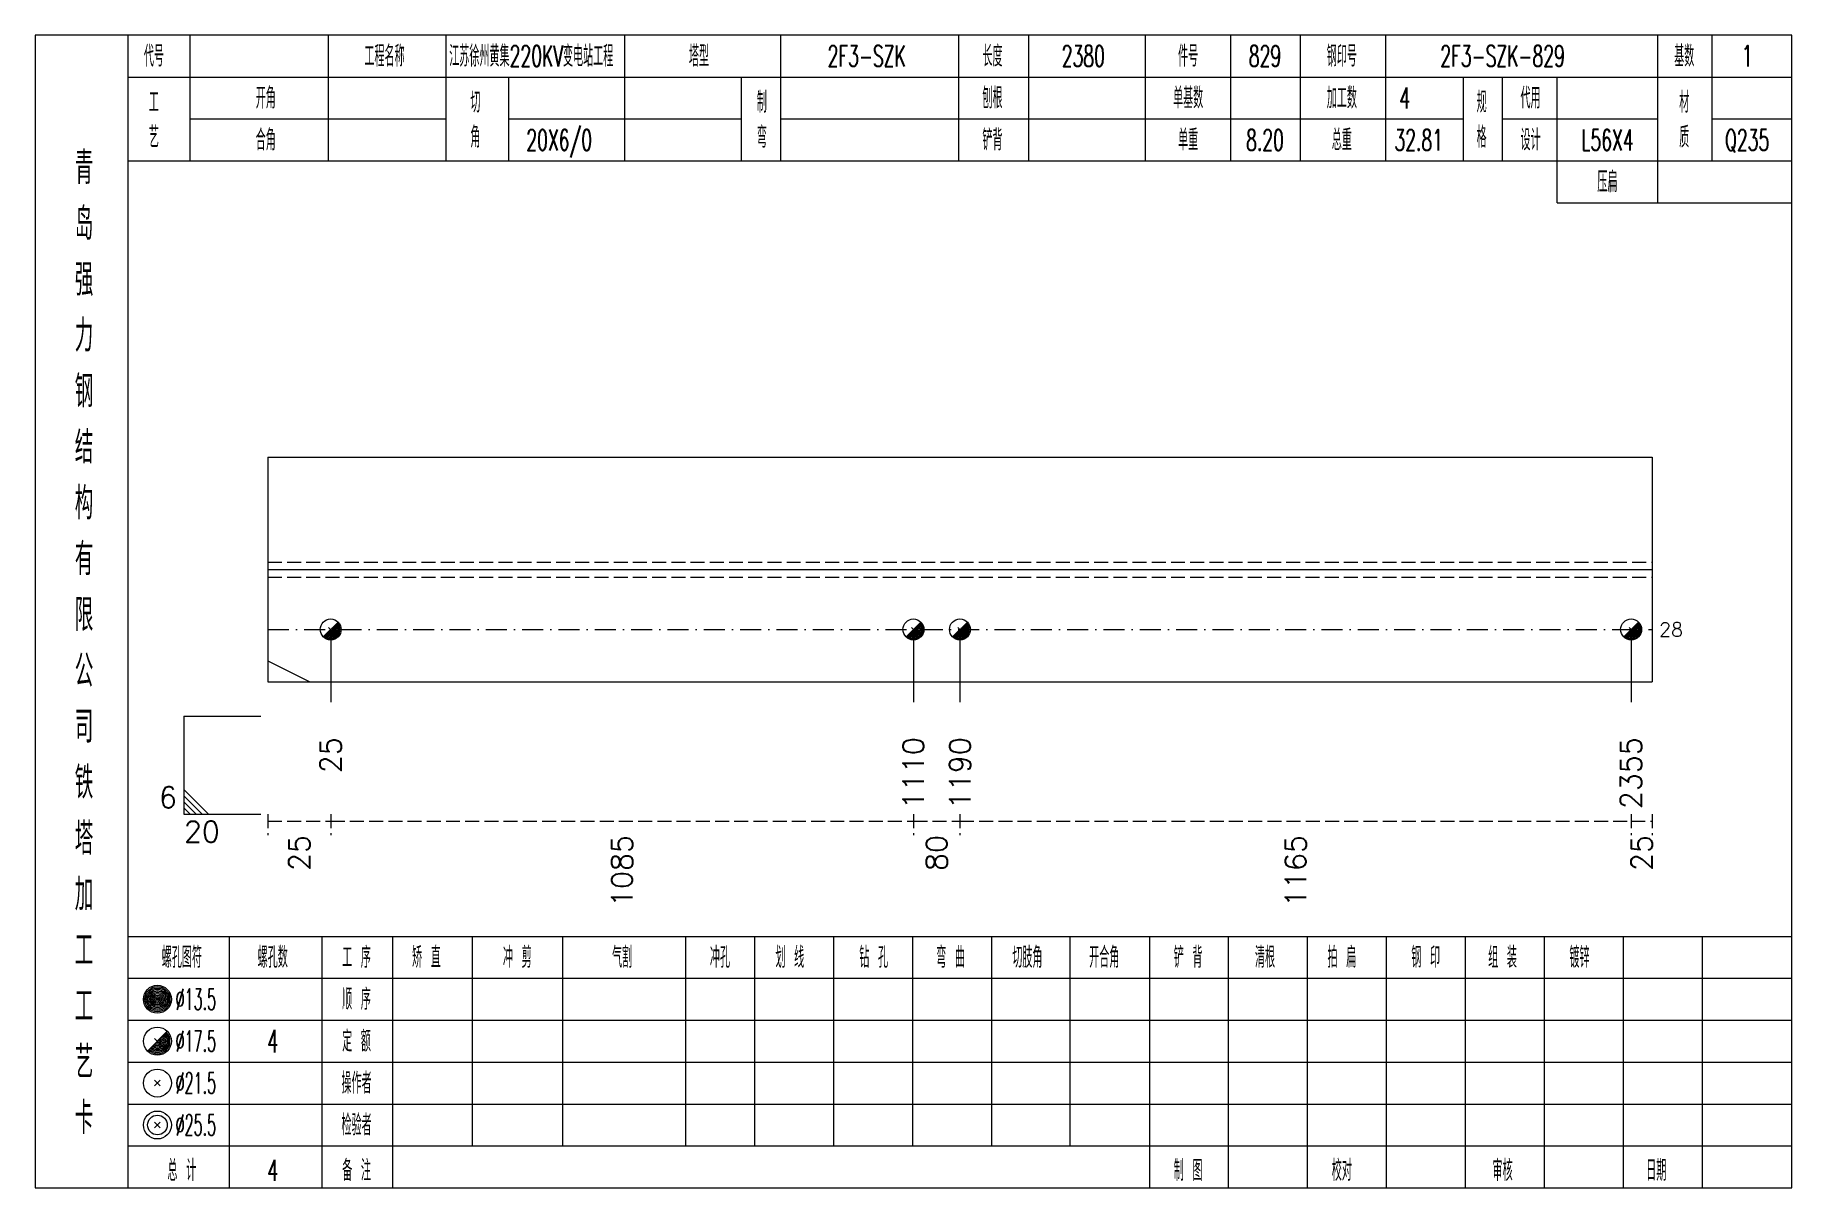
# Model space of a CAD drawing. Extents: x 0 to 4623, y -1159 to 4890.
# Drawn here: x 934.2 to 1185.6, y 1125 to 1290 of the extents above; entities that cross this region are included whole.
import ezdxf
from ezdxf.enums import TextEntityAlignment as Align

# ---------------------------------------------------------------- set-up
doc = ezdxf.new("R2010")
doc.units = 0
doc.header["$MEASUREMENT"] = 0
doc.linetypes.add('一点画线', pattern=[5.2, 3, -1, 0.2, -1])
doc.linetypes.add('虚线', pattern=[2.75, 2, -0.75])
doc.layers.get('0').update_dxf_attribs({"linetype": 'CONTINUOUS', "lineweight": 25})
for name, color, linetype, lineweight in [('1', 7, 'CONTINUOUS', 25), ('4', 7, 'CONTINUOUS', 25), ('5', 7, 'CONTINUOUS', 25)]:
    doc.layers.add(name, color=color, linetype=linetype, lineweight=lineweight)
doc.styles.get("Standard").update_dxf_attribs({"font": 'simplex.shx', "width": 0.7, "height": 3, "bigfont": 'gbhzfs.shx'})

msp = doc.modelspace()

# ---------------------------------------------------------------- texts
at = {"color": 7, "linetype": 'Continuous', "lineweight": 13}
msp.add_text('28', height=2, dxfattribs=at).set_placement((1166.6, 1204.929), align=Align.MIDDLE_LEFT)
msp.add_text('6', height=3, dxfattribs=at).set_placement((954.5, 1178.5), align=Align.BOTTOM_RIGHT)
msp.add_text('20', height=3, dxfattribs=at).set_placement((955.5, 1177.5), align=Align.TOP_LEFT)
at = {"color": 8, "linetype": 'Continuous', "lineweight": 9}
for s, p in [('25', (972, 1175.5)), ('1085', (1018.196, 1175.5)), ('80', (1063.221, 1175.5)), ('1165', (1114.575, 1175.5)), ('25', (1164.1, 1175.5))]:
    msp.add_text(s, height=3, rotation=90, dxfattribs=at).set_placement(p, align=Align.MIDDLE_RIGHT)
at = {"layer": '1', "color": 7, "linetype": 'Continuous', "lineweight": 13}
for s, p in [('25', (976.5, 1189.5)), ('1110', (1059.891, 1189.5)), ('1190', (1066.55, 1189.5)), ('2355', (1162.6, 1189.5))]:
    msp.add_text(s, height=3, rotation=90, dxfattribs=at).set_placement(p, align=Align.MIDDLE_RIGHT)
at = {"layer": '4', "color": 1, "linetype": 'Continuous', "lineweight": 13}
for s, height, width, p in [('代号', 3, 0.6, (951.2, 1287)), ('工程名称', 3, 0.6, (984.2, 1287)), ('江苏徐州黄集220KV变电站工程', 3, 0.6, (1005.2, 1287)), ('塔型', 3, 0.6, (1029.2, 1287)), ('2F3-SZK', 3, 0.6, (1053.2, 1287)), ('长度', 3, 0.6, (1071.2, 1287)), ('2380', 3, 0.6, (1084.2, 1287)), ('件号', 3, 0.6, (1099.2, 1287)), ('829', 3, 0.6, (1110.2, 1287)), ('钢印号', 3, 0.6, (1121.2, 1287)), ('2F3-SZK-829', 3, 0.6, (1144.2, 1287)), ('基数', 3, 0.6, (1170.2, 1287)), ('1', 3, 0.6, (1179.2, 1287)), ('开角', 3, 0.6, (967.2, 1281)), ('制', 3, 0.6, (1038.2, 1280.4)), ('刨根', 3, 0.6, (1071.2, 1281)), ('单基数', 3, 0.6, (1099.2, 1281)), ('加工数', 3, 0.6, (1121.2, 1281)), ('4', 3, 0.6, (1130.2, 1281)), ('规', 3, 0.6, (1141.2, 1280.4)), ('代用', 3, 0.6, (1148.2, 1281)), ('材', 3, 0.6, (1170.2, 1280.4)), ('工', 3, 0.6, (951.2, 1280.4)), ('切', 3, 0.6, (997.2, 1280.4)), ('艺', 3, 0.6, (951.2, 1275.4)), ('角', 3, 0.6, (997.2, 1275.4)), ('弯', 3, 0.6, (1038.2, 1275.4)), ('格', 3, 0.6, (1141.2, 1275.4)), ('质', 3, 0.6, (1170.2, 1275.4)), ('合角', 3, 0.6, (967.2, 1275)), ('20X6/0', 3, 0.6, (1009.2, 1275)), ('铲背', 3, 0.6, (1071.2, 1275)), ('单重', 3, 0.6, (1099.2, 1275)), ('8.20', 3, 0.6, (1110.2, 1275)), ('总重', 3, 0.6, (1121.2, 1275)), ('32.81', 3, 0.6, (1132.2, 1275)), ('设计', 3, 0.6, (1148.2, 1275)), ('L56X4', 3, 0.6, (1159.2, 1275)), ('Q235', 3, 0.6, (1179.2, 1275)), ('青', 4.6, 0.8, (941.2, 1271)), ('压扁', 3, 0.6, (1159.2, 1269)), ('岛', 4.6, 0.8, (941.2, 1263)), ('强', 4.6, 0.8, (941.2, 1255)), ('力', 4.6, 0.8, (941.2, 1247)), ('钢', 4.6, 0.8, (941.2, 1239)), ('结', 4.6, 0.8, (941.2, 1231)), ('构', 4.6, 0.8, (941.2, 1223)), ('有', 4.6, 0.8, (941.2, 1215)), ('限', 4.6, 0.8, (941.2, 1207)), ('公', 4.6, 0.8, (941.2, 1199)), ('司', 4.6, 0.8, (941.2, 1191)), ('铁', 4.6, 0.8, (941.2, 1183)), ('塔', 4.6, 0.8, (941.2, 1175)), ('加', 4.6, 0.8, (941.2, 1167)), ('工', 4.6, 0.8, (941.2, 1159)), ('螺孔图符', 3, 0.6, (955.2, 1158)), ('螺孔数', 3, 0.6, (968.2, 1158)), ('工 序', 3, 0.6, (980.2, 1158)), ('矫 直', 3, 0.6, (990.2, 1158)), ('冲 剪', 3, 0.6, (1003.2, 1158)), ('气割', 3, 0.6, (1018.2, 1158)), ('冲孔', 3, 0.6, (1032.2, 1158)), ('划 线', 3, 0.6, (1042.2, 1158)), ('钻 孔', 3, 0.6, (1054.2, 1158)), ('弯 曲', 3, 0.6, (1065.2, 1158)), ('切肢角', 3, 0.6, (1076.2, 1158)), ('开合角', 3, 0.6, (1087.2, 1158)), ('铲 背', 3, 0.6, (1099.2, 1158)), ('清根', 3, 0.6, (1110.2, 1158)), ('拍 扁', 3, 0.6, (1121.2, 1158)), ('钢 印', 3, 0.6, (1133.2, 1158)), ('组 装', 3, 0.6, (1144.2, 1158)), ('镀锌', 3, 0.6, (1155.2, 1158)), ('工', 4.6, 0.8, (941.2, 1151)), ('%%C13.5', 3, 0.5, (957.2, 1152)), ('顺 序', 3, 0.6, (980.2, 1152)), ('%%C17.5', 3, 0.5, (957.2, 1146)), ('4', 3.2, 0.6, (968.2, 1146)), ('定 额', 3, 0.6, (980.2, 1146)), ('艺', 4.6, 0.8, (941.2, 1143)), ('%%C21.5', 3, 0.5, (957.2, 1140)), ('操作者', 3, 0.6, (980.2, 1140)), ('卡', 4.6, 0.8, (941.2, 1135)), ('%%C25.5', 3, 0.5, (957.2, 1134)), ('检验者', 3, 0.6, (980.2, 1134)), ('总 计', 3, 0.6, (955.2, 1127.5)), ('4', 3, 0.6, (968.2, 1127.5)), ('备 注', 3, 0.6, (980.2, 1127.5)), ('制 图', 3, 0.6, (1099.2, 1127.5)), ('校对', 3, 0.6, (1121.2, 1127.5)), ('审核', 3, 0.6, (1144.2, 1127.5)), ('日期', 3, 0.6, (1166.2, 1127.5))]:
    msp.add_text(s, height=height, dxfattribs=dict(at, width=width)).set_placement(p, align=Align.MIDDLE_CENTER)

# ---------------------------------------------------------------- blocks, each defined once
blk = doc.blocks.new('孔17.5')
at = {"layer": '5', "color": 7, "linetype": 'Continuous', "lineweight": 13}
for p, q in [((-0.707, -0.707), (0.707, 0.707)), ((-0.2, 0.2), (0.2, -0.2))]:
    blk.add_line(p, q, dxfattribs=at)
blk.add_circle((0, 0), 1, dxfattribs=at)
for radius in [0.9, 0.8, 0.7, 0.6, 0.5, 0.4, 0.3, 0.2, 0.1]:
    blk.add_arc((0, 0), radius, 225, 45, dxfattribs=at)

# ---------------------------------------------------------------- linework, layer by layer
at = {"color": 7, "linetype": 'Continuous', "lineweight": 18}
for p, q in [((967.5, 1229.571), (967.5, 1197.429)), ((967.5, 1229.571), (1165.6, 1229.571)), ((1165.6, 1229.571), (1165.6, 1197.429)), ((967.5, 1213.5), (1165.6, 1213.5))]:
    msp.add_line(p, q, dxfattribs=at)
at = {"color": 1, "linetype": '虚线', "lineweight": 18}
for p, q in [((967.5, 1214.571), (1165.6, 1214.571)), ((967.5, 1212.429), (1165.6, 1212.429))]:
    msp.add_line(p, q, dxfattribs=at)
at = {"color": 3, "linetype": '一点画线', "lineweight": 13}
msp.add_line((967.5, 1204.929), (1165.6, 1204.929), dxfattribs=at)
at = {"color": 7, "linetype": 'Continuous', "lineweight": 13}
for p, q in [((976.5, 1204.929), (976.5, 1194.5)), ((1059.891, 1204.929), (1059.891, 1194.5)), ((1066.55, 1204.929), (1066.55, 1194.5)), ((1162.6, 1204.929), (1162.6, 1194.5)), ((967.5, 1200.429), (973.5, 1197.429)), ((955.5, 1192.5), (966.5, 1192.5)), ((955.5, 1192.5), (955.5, 1178.5)), ((959, 1178.5), (955.5, 1182)), ((958.125, 1178.5), (955.5, 1181.125)), ((957.25, 1178.5), (955.5, 1180.25)), ((956.375, 1178.5), (955.5, 1179.375)), ((955.5, 1178.5), (966.5, 1178.5))]:
    msp.add_line(p, q, dxfattribs=at)
at = {"color": 8, "linetype": '虚线', "lineweight": 9}
for p, q in [((967.5, 1178.5), (967.5, 1175.5)), ((967.5, 1177.5), (976.5, 1177.5)), ((976.5, 1178.5), (976.5, 1175.5)), ((976.5, 1178.5), (976.5, 1175.5)), ((976.5, 1177.5), (1059.891, 1177.5)), ((1059.891, 1178.5), (1059.891, 1175.5)), ((1059.891, 1178.5), (1059.891, 1175.5)), ((1059.891, 1177.5), (1066.55, 1177.5)), ((1066.55, 1178.5), (1066.55, 1175.5)), ((1066.55, 1178.5), (1066.55, 1175.5)), ((1066.55, 1177.5), (1162.6, 1177.5)), ((1162.6, 1178.5), (1162.6, 1175.5)), ((1162.6, 1178.5), (1162.6, 1175.5)), ((1162.6, 1177.5), (1165.6, 1177.5)), ((1165.6, 1178.5), (1165.6, 1175.5))]:
    msp.add_line(p, q, dxfattribs=at)
at = {"layer": '1', "color": 7, "linetype": 'Continuous', "lineweight": 18}
msp.add_line((967.5, 1197.429), (1165.6, 1197.429), dxfattribs=at)
at = {"layer": '4', "color": 1, "linetype": 'Continuous', "lineweight": 18}
for p, q in [((947.5, 1125), (947.5, 1290)), ((956.4, 1272), (956.4, 1290)), ((976.2, 1272), (976.2, 1290)), ((993, 1272), (993, 1290)), ((1018.6, 1272), (1018.6, 1290)), ((1040.9, 1272), (1040.9, 1290)), ((1066.4, 1272), (1066.4, 1290)), ((1076.4, 1272), (1076.4, 1290)), ((1093.1, 1272), (1093.1, 1290)), ((1105.3, 1272), (1105.3, 1290)), ((1115.3, 1272), (1115.3, 1290)), ((1127.5, 1272), (1127.5, 1290)), ((1166.4, 1266), (1166.4, 1290)), ((1174.2, 1272), (1174.2, 1290)), ((947.5, 1284), (1185.6, 1284)), ((1002, 1272), (1002, 1284)), ((1035.3, 1272), (1035.3, 1284)), ((1138.6, 1272), (1138.6, 1284)), ((1144.2, 1272), (1144.2, 1284)), ((1152, 1266), (1152, 1284)), ((956.4, 1278), (993, 1278)), ((1002, 1278), (1035.3, 1278)), ((1040.9, 1278), (1138.6, 1278)), ((1144.2, 1278), (1166.4, 1278)), ((1174.2, 1278), (1185.6, 1278)), ((947.5, 1272), (1185.6, 1272)), ((1152, 1266), (1185.6, 1266)), ((947.5, 1161), (1185.6, 1161)), ((962, 1125), (962, 1161)), ((975.3, 1125), (975.3, 1161)), ((985.4, 1125), (985.4, 1161)), ((996.8, 1131), (996.8, 1161)), ((1009.7, 1131), (1009.7, 1161)), ((1027.3, 1131), (1027.3, 1161)), ((1037.2, 1131), (1037.2, 1161)), ((1048.5, 1131), (1048.5, 1161)), ((1059.8, 1131), (1059.8, 1161)), ((1071.1, 1131), (1071.1, 1161)), ((1082.3, 1131), (1082.3, 1161)), ((1093.7, 1131), (1093.7, 1161)), ((1105, 1131), (1105, 1161)), ((1116.3, 1131), (1116.3, 1161)), ((1127.6, 1131), (1127.6, 1161)), ((1138.9, 1131), (1138.9, 1161)), ((1150.2, 1131), (1150.2, 1161)), ((1161.5, 1131), (1161.5, 1161)), ((1172.8, 1131), (1172.8, 1161)), ((947.5, 1155), (1185.6, 1155)), ((947.5, 1149), (1185.6, 1149)), ((947.5, 1143), (1185.6, 1143)), ((947.5, 1137), (1185.6, 1137)), ((947.5, 1131), (1185.6, 1131)), ((1093.7, 1125), (1093.7, 1131)), ((1105, 1125), (1105, 1131)), ((1116.3, 1125), (1116.3, 1131)), ((1127.6, 1125), (1127.6, 1131)), ((1138.9, 1125), (1138.9, 1131)), ((1150.2, 1125), (1150.2, 1131)), ((1161.5, 1125), (1161.5, 1131)), ((1172.8, 1125), (1172.8, 1131))]:
    msp.add_line(p, q, dxfattribs=at)
at = {"layer": '4', "color": 7, "linetype": 'Continuous', "lineweight": 13}
for p, q in [((951.5, 1151.8), (951.9, 1152.2)), ((951.9, 1151.8), (951.5, 1152.2)), ((950.286, 1144.586), (953.114, 1147.414)), ((951.3, 1146.4), (952.1, 1145.6)), ((951.3, 1139.6), (952.1, 1140.4)), ((951.3, 1140.4), (952.1, 1139.6)), ((951.3, 1133.6), (952.1, 1134.4)), ((951.3, 1134.4), (952.1, 1133.6))]:
    msp.add_line(p, q, dxfattribs=at)
at = {"layer": '4', "color": 1, "linetype": 'Continuous', "lineweight": 18}
msp.add_lwpolyline([(934.2, 1290), (934.2, 1125), (1185.6, 1125), (1185.6, 1290)], close=True, dxfattribs=at)
at = {"layer": '4', "color": 7, "linetype": 'Continuous', "lineweight": 13}
for centre, radius in [((951.7, 1152), 2), ((951.7, 1152), 1.8), ((951.7, 1152), 1.6), ((951.7, 1152), 1.4), ((951.7, 1152), 1.2), ((951.7, 1152), 1), ((951.7, 1152), 0.8), ((951.7, 1152), 0.6), ((951.7, 1152), 0.4), ((951.7, 1152), 0.2), ((951.7, 1146), 2), ((951.7, 1140), 2), ((951.7, 1134), 2), ((951.7, 1134), 1.4)]:
    msp.add_circle(centre, radius, dxfattribs=at)
for radius in [1.8, 1.6, 1.4, 1.2, 1, 0.8, 0.6, 0.4, 0.2]:
    msp.add_arc((951.7, 1146), radius, 225, 45, dxfattribs=at)

# ---------------------------------------------------------------- block references
at = {"layer": '1', "color": 7, "linetype": 'Continuous', "lineweight": 13, "xscale": 1.5, "yscale": 1.5, "zscale": 1.5}
for p in [(976.5, 1204.929), (1059.891, 1204.929), (1066.55, 1204.929), (1162.6, 1204.929)]:
    msp.add_blockref('孔17.5', p, dxfattribs=at)

msp.set_redraw_order([(e.dxf.handle, doc.entitydb.next_handle()) for e in msp.query("TEXT MTEXT ATTDEF DIMENSION ARC_DIMENSION")])  # texts and dimensions are drawn at this point

doc.saveas('drawing.dxf')
